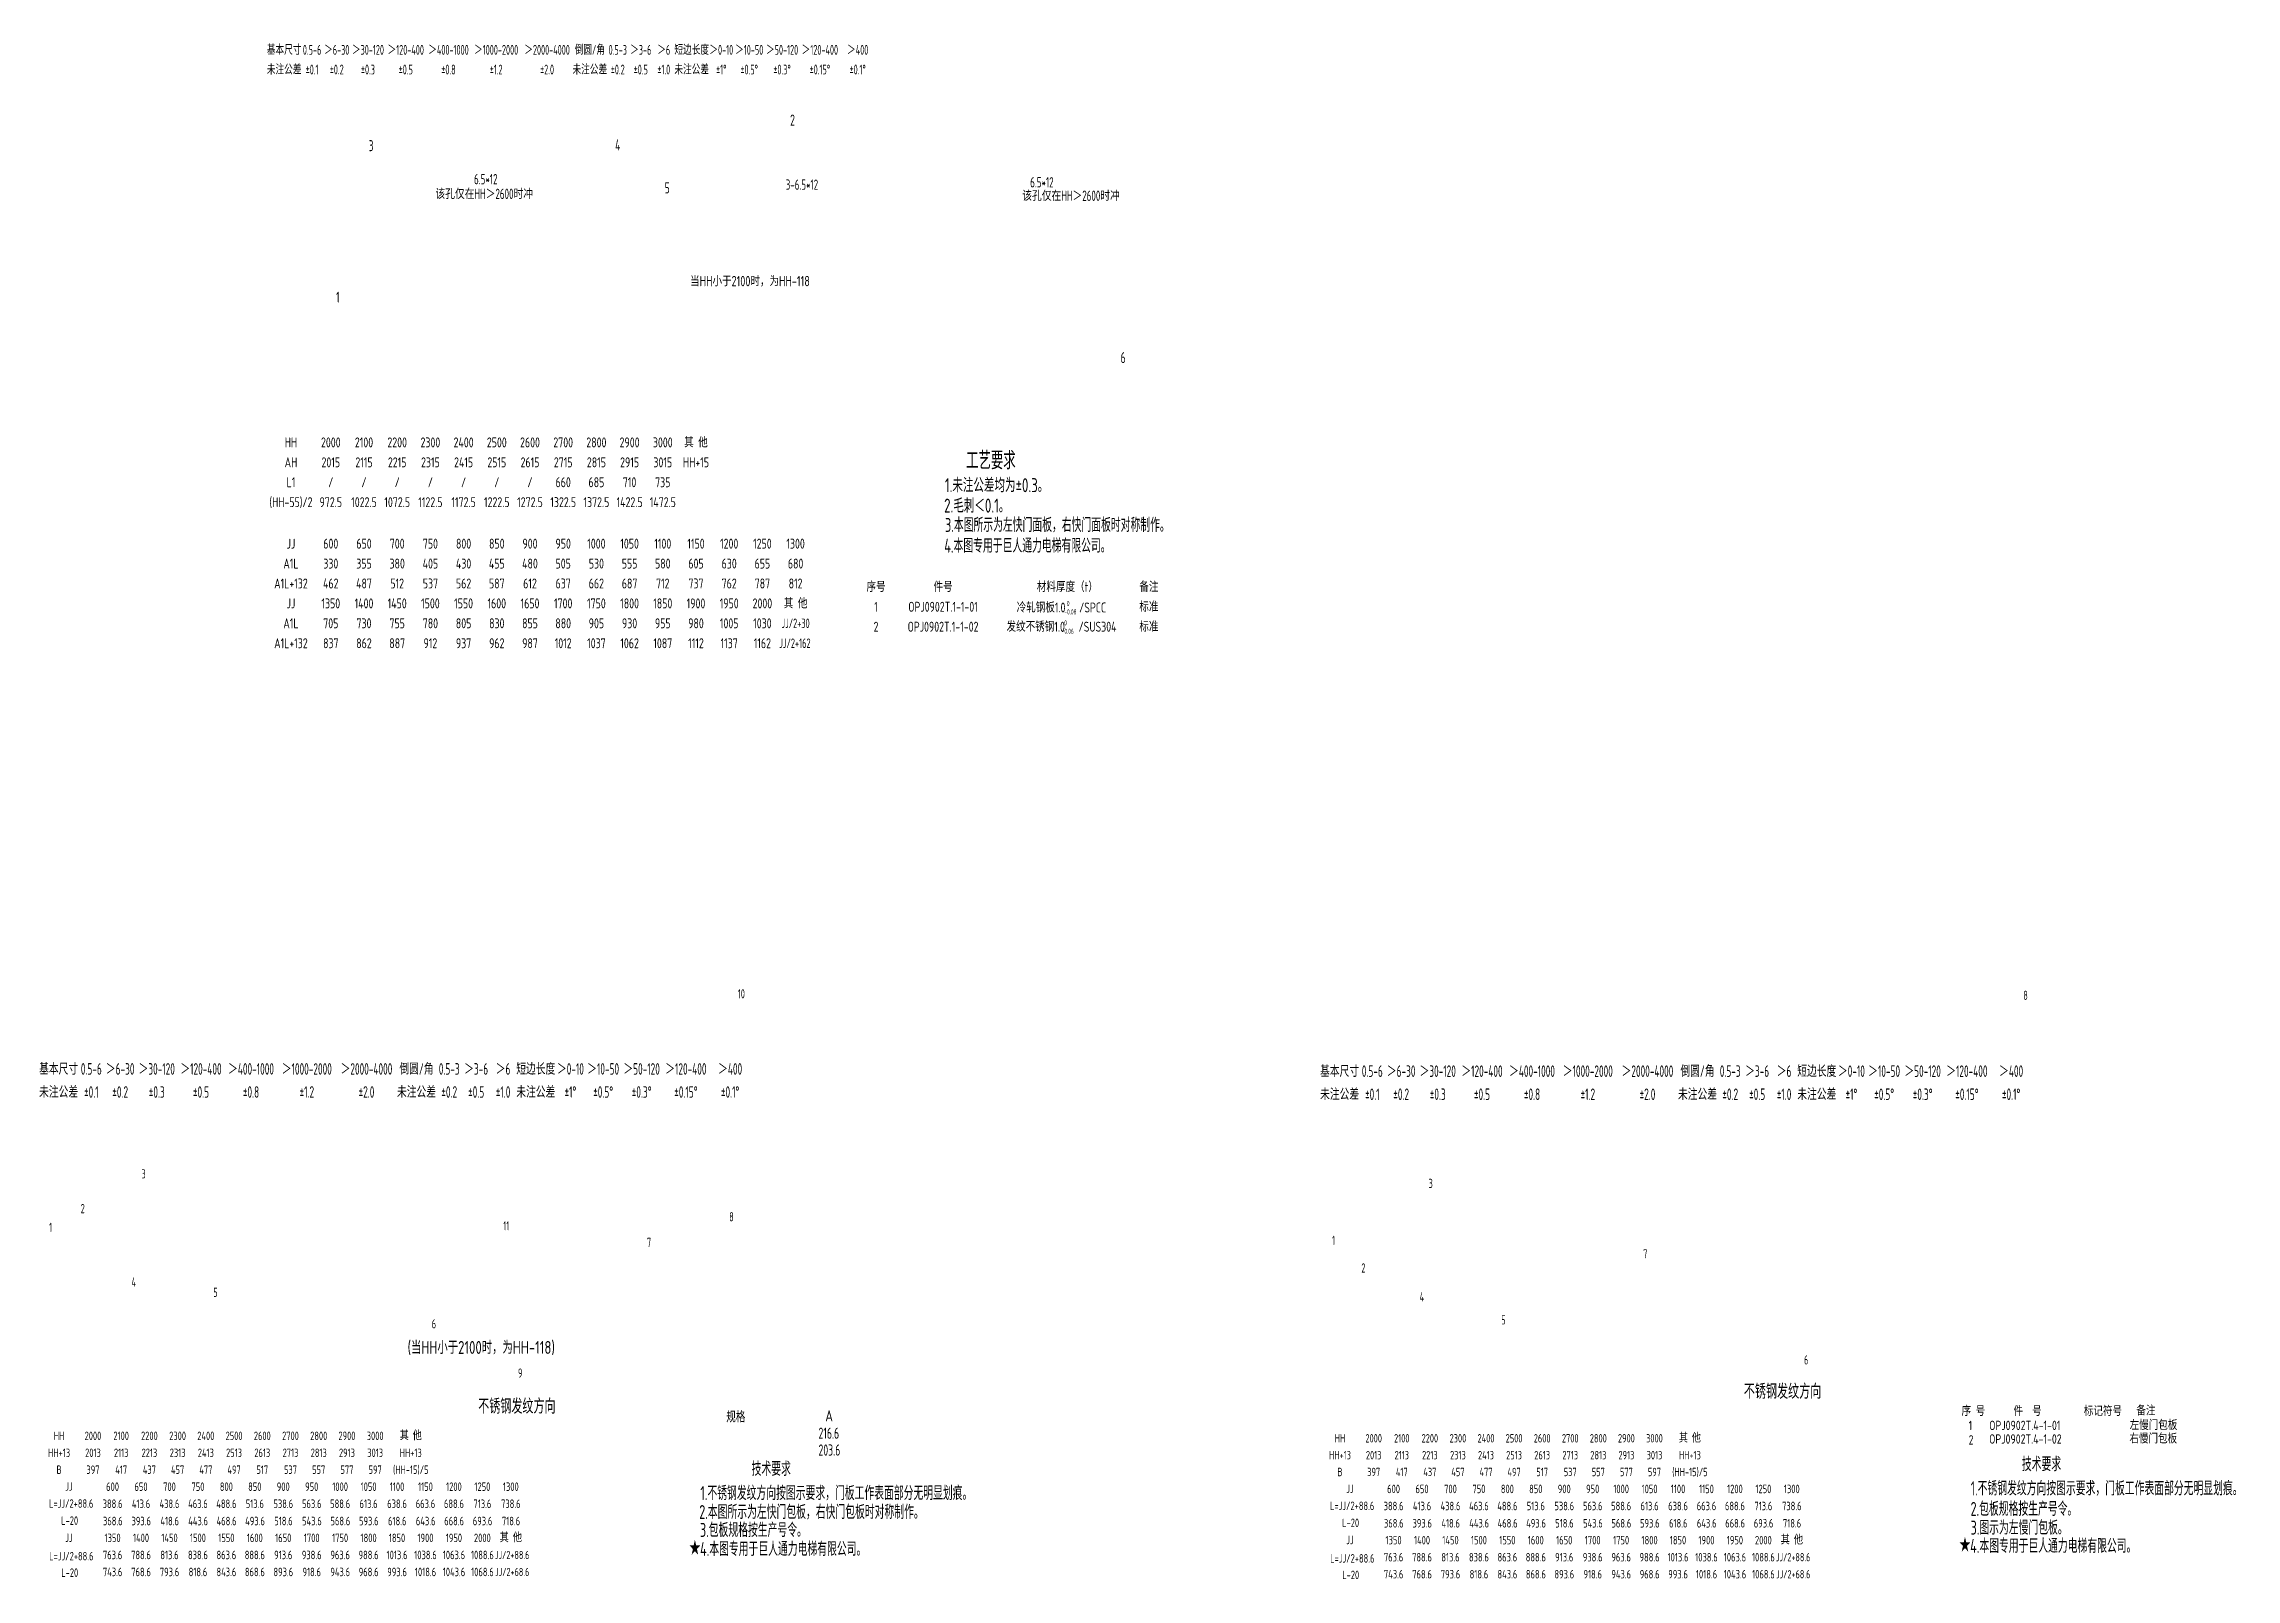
# Model space of a CAD drawing. Header units: inches. Extents: x 14216 to 120088, y -29410 to 23559.
# Drawn here: x 109815 to 115758, y 12963 to 17126 of the extents above; entities that cross this region are included whole.
import ezdxf
from ezdxf.enums import TextEntityAlignment as Align

# ---------------------------------------------------------------- set-up
doc = ezdxf.new("R2010")
doc.units = ezdxf.units.IN
doc.header["$LTSCALE"] = 0.3
doc.header["$MEASUREMENT"] = 0
doc.layers.add('2', color=2, linetype='Continuous')
doc.layers.add('2细实线', color=2, linetype='Continuous')
doc.layers.add('粗实线', color=7, linetype='Continuous', lineweight=30)
doc.styles.add('HZ', font='isocp2.shx', dxfattribs={"width": 0.7, "bigfont": 'hztxt.shx'})

msp = doc.modelspace()

# ---------------------------------------------------------------- texts
at = {"layer": '2', "color": 4, "style": 'HZ', "width": 0.7}
for s, height, p in [('2', 30, (111837.796, 16904.182)), ('3', 30, (110695.122, 16834.827)), ('4', 30, (111363.392, 16836.796)), ('5', 30, (111497.453, 16720.307)), ('1', 30, (110606.78, 16424.051)), ('6', 30, (112733.477, 16260.196)), ('10', 25, (111695.933, 14537.865)), ('8', 25, (115180.732, 14533.64)), ('3', 25, (110079.308, 14049.719)), ('3', 25, (113568.517, 14023.71)), ('2', 25, (109914.561, 13955.436)), ('1', 25, (109828.822, 13904.443)), ('11', 25, (111060.199, 13908.521)), ('8', 25, (111672.563, 13933.258)), ('7', 25, (111449.571, 13863.808)), ('1', 25, (113306.813, 13869.146)), ('7', 25, (114150.308, 13832.88)), ('2', 25, (113386.33, 13794.521)), ('4', 25, (110052.406, 13756.227)), ('5', 25, (110274.053, 13728.503)), ('4', 25, (113544.318, 13716.174)), ('5', 25, (113765.665, 13653.678)), ('6', 25, (110866.194, 13643.014)), ('6', 25, (114586.318, 13545.225)), ('9', 25, (111099.989, 13509.427))]:
    msp.add_text(s, height=height, dxfattribs=at).set_placement(p)
at = {"layer": '2', "color": 6, "style": 'HZ'}
for s, height, width, p in [('该孔仅在HH＞2600时冲', 28, 0.7, (110876.081, 16705.27)), ('该孔仅在HH＞2600时冲', 28, 0.7, (112466.939, 16700.138)), ('1.未注公差均为±0.3。', 38, 0.75, (112257.299, 15910.319)), ('2.毛刺＜0.1。', 38, 0.75, (112255.153, 15854.924)), ('3.本图所示为左快门面板，右快门面板时对称制作。', 38, 0.7, (112257.787, 15802.537)), ('4.本图专用于巨人通力电梯有限公司。', 38, 0.7, (112255.675, 15746.328)), ('不锈钢发纹方向', 40, 0.75, (114423.117, 13452.1)), ('不锈钢发纹方向', 40, 0.75, (110991.995, 13411.84)), ('技术要求', 38, 0.7, (111733.403, 13243.262)), ('技术要求', 38, 0.7, (115176.853, 13255.971)), ('1.不锈钢发纹方向按图示要求，门板工作表面部分无明显划痕。', 38, 0.7, (111594.474, 13177.575)), ('1.不锈钢发纹方向按图示要求，门板工作表面部分无明显划痕。', 38, 0.7, (115037.923, 13190.283)), ('2.本图所示为左快门包板，右快门包板时对称制作。', 38, 0.7, (111591.297, 13126.281)), ('2.包板规格按生产号令。', 38, 0.7, (115037.689, 13134.713)), ('3.包板规格按生产号令。', 38, 0.7, (111593.238, 13077.484)), ('4.本图专用于巨人通力电梯有限公司。', 38, 0.7, (115036.638, 13034.353)), ('3.图示为左慢门包板。', 38, 0.7, (115037.874, 13083.851)), ('4.本图专用于巨人通力电梯有限公司。', 38, 0.7, (111593.602, 13026.076))]:
    msp.add_text(s, height=height, dxfattribs=dict(at, width=width)).set_placement(p)
at = {"layer": '2', "color": 6, "style": 'HZ', "width": 0.8}
for s, height, p in [('当HH小于2100时，为HH-118', 28, (111729.012, 16482.674)), ('(当HH小于2100时，为HH-118)', 35, (111000.368, 13591.432))]:
    msp.add_text(s, height=height, dxfattribs=at).set_placement(p, align=Align.MIDDLE_CENTER)
at = {"layer": '2', "style": 'HZ', "width": 0.8}
for s, p in [('序号', (112070.652, 15653.611)), ('件号', (112252.327, 15653.611)), ('材料厚度（t）', (112589.212, 15653.611)), ('备注', (112810.274, 15653.611)), ('1', (112070.652, 15599.611)), ('OPJ0902T.1-1-01', (112252.327, 15599.611)), ('冷轧钢板1.0   /SPCC', (112573.03, 15597.672)), ('标准', (112810.274, 15599.611)), ('2', (112070.652, 15545.611)), ('OPJ0902T.1-1-02', (112252.327, 15545.611)), ('发纹不锈钢1.0   /SUS304 ', (112579.545, 15545.611)), ('标准', (112810.274, 15545.611))]:
    msp.add_text(s, height=27, dxfattribs=at).set_placement(p, align=Align.MIDDLE_CENTER)
at = {"layer": '2', "style": 'HZ'}
for s, height, width, p in [('序 号', 25.3635, 0.85, (115013.441, 13405.957)), ('件  号', 25.3635, 0.85, (115154.013, 13405.957)), ('标记符号', 25.3635, 0.85, (115344.836, 13405.932)), ('备注', 25.3635, 0.85, (115487.281, 13407.076)), ('规格', 30.4363, 0.85, (111664.586, 13387.968)), ('A', 30.436, 0.85, (111932.931, 13390.677)), ('1', 25.364, 0.85, (115032.483, 13367.387)), ('OPJ0902T.4-1-01', 25.36355, 0.85, (115088.485, 13367.387)), ('左慢门包板', 25.3635, 0.85, (115469.071, 13367.826)), ('2 ', 25.3635, 0.85, (115032.546, 13328.142)), ('OPJ0902T.4-1-02', 25.36355, 0.85, (115088.298, 13330.535)), ('右慢门包板', 25.3635, 0.85, (115468.435, 13331.232)), ('★', 38, 0.8, (115007.438, 13036.979)), ('★', 38, 0.8, (111564.403, 13028.703))]:
    msp.add_text(s, height=height, dxfattribs=dict(at, width=width)).set_placement(p)
at = {"layer": '2', "color": 6, "char_height": 28, "attachment_point": 5, "style": 'HZ'}
for s, insert in [('\\A1;6.5*12', (111012.693, 16759.164)), ('\\A1;6.5*12', (112520.254, 16750.573)), ('\\A1;3-6.5*12', (111869.768, 16744.229))]:
    msp.add_mtext(s, dxfattribs=dict(at, insert=insert))
at = {"layer": '2', "attachment_point": 1, "style": 'HZ'}
for s, insert, char_height in [(' 0\\P-0.08', (112581.138, 15615.523), 13.728), (' 0\\P-0.06', (112573.914, 15563.086), 13.728), ('216.6', (111914.629, 13374.157), 30.4363), ('203.6', (111914.629, 13328.503), 30.4363)]:
    msp.add_mtext(s, dxfattribs=dict(at, insert=insert, char_height=char_height))
at = {"layer": '2细实线', "linetype": 'ByBlock', "style": 'HZ', "width": 0.65}
for s, height, p in [('基本尺寸', 26.73, (110466.068, 17109.683)), ('0.5-6', 26.73, (110541.803, 17109.683)), ('＞6-30', 26.73, (110608.628, 17109.683)), ('＞30-120', 26.73, (110693.273, 17109.683)), ('＞120-400', 26.73, (110795.738, 17109.683)), ('＞400-1000', 26.73, (110911.568, 17109.683)), ('＞1000-2000', 26.73, (111040.763, 17109.683)), ('＞2000-4000', 26.73, (111178.868, 17109.683)), ('倒圆/角', 26.73, (111294.698, 17109.683)), ('0.5-3', 26.73, (111370.433, 17109.683)), ('＞3-6', 26.73, (111432.803, 17109.683)), ('＞6', 26.73, (111495.173, 17109.683)), ('短边长度', 26.73, (111570.908, 17109.683)), ('＞0-10', 26.73, (111651.098, 17109.683)), ('＞10-50', 26.73, (111726.833, 17109.683)), ('＞50-120', 26.73, (111815.933, 17109.683)), ('＞120-400', 26.73, (111918.398, 17109.683)), ('＞400', 26.73, (112020.863, 17109.683)), ('未注公差', 26.73, (110466.068, 17056.223)), ('%%p0.1', 26.73, (110541.803, 17056.223)), ('%%p0.2', 26.73, (110608.628, 17056.223)), ('%%p0.3', 26.73, (110693.273, 17056.223)), ('%%p0.5', 26.73, (110795.738, 17056.223)), ('%%p0.8', 26.73, (110911.568, 17056.223)), ('%%p1.2', 26.73, (111040.763, 17056.223)), ('%%p2.0', 26.73, (111178.868, 17056.223)), ('未注公差', 26.73, (111294.698, 17056.223)), ('%%p0.2', 26.73, (111370.433, 17056.223)), ('%%p0.5', 26.73, (111432.803, 17056.223)), ('%%p1.0', 26.73, (111495.173, 17056.223)), ('未注公差', 26.73, (111570.908, 17056.223)), ('%%p1%%d', 26.73, (111651.098, 17056.223)), ('%%p0.5%%d', 26.73, (111726.833, 17056.223)), ('%%p0.3%%d', 26.73, (111815.933, 17056.223)), ('%%p0.15%%d', 26.73, (111918.398, 17056.223)), ('%%p0.1%%d', 26.73, (112020.863, 17056.223)), ('基本尺寸', 31.298, (109854.614, 14346.646)), ('0.5-6', 31.298, (109943.292, 14346.646)), ('＞6-30', 31.298, (110021.537, 14346.646)), ('＞30-120', 31.298, (110120.647, 14346.646)), ('＞120-400', 31.298, (110240.622, 14346.646)), ('＞400-1000', 31.298, (110376.247, 14346.646)), ('＞1000-2000', 31.298, (110527.52, 14346.646)), ('＞2000-4000', 31.298, (110689.227, 14346.646)), ('倒圆/角', 31.298, (110824.851, 14346.646)), ('0.5-3', 31.298, (110913.529, 14346.646)), ('＞3-6', 31.298, (110986.557, 14346.646)), ('＞6', 31.298, (111059.586, 14346.646)), ('短边长度', 31.298, (111148.263, 14346.646)), ('＞0-10', 31.298, (111242.157, 14346.646)), ('＞10-50', 31.298, (111330.835, 14346.646)), ('＞50-120', 31.298, (111435.161, 14346.646)), ('＞120-400', 31.298, (111555.137, 14346.646)), ('＞400', 31.298, (111675.112, 14346.646)), ('基本尺寸', 31.298, (113327.261, 14340.549)), ('0.5-6', 31.298, (113415.939, 14340.549)), ('＞6-30', 31.298, (113494.184, 14340.549)), ('＞30-120', 31.298, (113593.294, 14340.549)), ('＞120-400', 31.298, (113713.27, 14340.549)), ('＞400-1000', 31.298, (113848.894, 14340.549)), ('＞1000-2000', 31.298, (114000.168, 14340.549)), ('＞2000-4000', 31.298, (114161.874, 14340.549)), ('倒圆/角', 31.298, (114297.498, 14340.549)), ('0.5-3', 31.298, (114386.176, 14340.549)), ('＞3-6', 31.298, (114459.205, 14340.549)), ('＞6', 31.298, (114532.233, 14340.549)), ('短边长度', 31.298, (114620.911, 14340.549)), ('＞0-10', 31.298, (114714.805, 14340.549)), ('＞10-50', 31.298, (114803.482, 14340.549)), ('＞50-120', 31.298, (114907.809, 14340.549)), ('＞120-400', 31.298, (115027.784, 14340.549)), ('＞400', 31.298, (115147.76, 14340.549)), ('未注公差', 31.298, (109854.614, 14284.05)), ('%%p0.1', 31.298, (109943.292, 14284.05)), ('%%p0.2', 31.298, (110021.537, 14284.05)), ('%%p0.3', 31.298, (110120.647, 14284.05)), ('%%p0.5', 31.298, (110240.622, 14284.05)), ('%%p0.8', 31.298, (110376.247, 14284.05)), ('%%p1.2', 31.298, (110527.52, 14284.05)), ('%%p2.0', 31.298, (110689.227, 14284.05)), ('未注公差', 31.298, (110824.851, 14284.05)), ('%%p0.2', 31.298, (110913.529, 14284.05)), ('%%p0.5', 31.298, (110986.557, 14284.05)), ('%%p1.0', 31.298, (111059.586, 14284.05)), ('未注公差', 31.298, (111148.263, 14284.05)), ('%%p1%%d', 31.298, (111242.157, 14284.05)), ('%%p0.5%%d', 31.298, (111330.835, 14284.05)), ('%%p0.3%%d', 31.298, (111435.161, 14284.05)), ('%%p0.15%%d', 31.298, (111555.137, 14284.05)), ('%%p0.1%%d', 31.298, (111675.112, 14284.05)), ('未注公差', 31.298, (113327.261, 14277.953)), ('%%p0.1', 31.298, (113415.939, 14277.953)), ('%%p0.2', 31.298, (113494.184, 14277.953)), ('%%p0.3', 31.298, (113593.294, 14277.953)), ('%%p0.5', 31.298, (113713.27, 14277.953)), ('%%p0.8', 31.298, (113848.894, 14277.953)), ('%%p1.2', 31.298, (114000.168, 14277.953)), ('%%p2.0', 31.298, (114161.874, 14277.953)), ('未注公差', 31.298, (114297.498, 14277.953)), ('%%p0.2', 31.298, (114386.176, 14277.953)), ('%%p0.5', 31.298, (114459.205, 14277.953)), ('%%p1.0', 31.298, (114532.233, 14277.953)), ('未注公差', 31.298, (114620.911, 14277.953)), ('%%p1%%d', 31.298, (114714.805, 14277.953)), ('%%p0.5%%d', 31.298, (114803.482, 14277.953)), ('%%p0.3%%d', 31.298, (114907.809, 14277.953)), ('%%p0.15%%d', 31.298, (115027.784, 14277.953)), ('%%p0.1%%d', 31.298, (115147.76, 14277.953))]:
    msp.add_text(s, height=height, dxfattribs=at).set_placement(p, align=Align.MIDDLE_CENTER)
at = {"layer": '2细实线', "style": 'HZ'}
for s, height, width, p in [('HH', 27, 0.8, (110484.518, 16045.307)), ('2000', 27, 0.8, (110592.518, 16045.307)), ('2100', 27, 0.8, (110682.518, 16045.307)), ('2200', 27, 0.8, (110772.518, 16045.307)), ('2300', 27, 0.8, (110862.518, 16045.307)), ('2400', 27, 0.8, (110952.518, 16045.307)), ('2500', 27, 0.8, (111042.518, 16045.307)), ('2600', 27, 0.8, (111132.518, 16045.307)), ('2700', 27, 0.8, (111222.517, 16045.307)), ('2800', 27, 0.8, (111312.517, 16045.307)), ('2900', 27, 0.8, (111402.517, 16045.307)), ('3000', 27, 0.8, (111492.517, 16045.307)), ('其 他', 27, 0.8, (111582.517, 16045.307)), ('AH', 27, 0.8, (110484.518, 15991.307)), ('2015', 27, 0.8, (110592.518, 15991.307)), ('2115', 27, 0.8, (110682.518, 15991.307)), ('2215', 27, 0.8, (110772.518, 15991.307)), ('2315', 27, 0.8, (110862.518, 15991.307)), ('2415', 27, 0.8, (110952.518, 15991.307)), ('2515', 27, 0.8, (111042.518, 15991.307)), ('2615', 27, 0.8, (111132.518, 15991.307)), ('2715', 27, 0.8, (111222.517, 15991.307)), ('2815', 27, 0.8, (111312.517, 15991.307)), ('2915', 27, 0.8, (111402.517, 15991.307)), ('3015', 27, 0.8, (111492.517, 15991.307)), ('HH+15', 27, 0.8, (111582.517, 15991.307)), ('L1', 27, 0.8, (110484.518, 15937.307)), ('/', 27, 0.8, (110592.518, 15937.307)), ('/', 27, 0.8, (110682.518, 15937.307)), ('/', 27, 0.8, (110772.518, 15937.307)), ('/', 27, 0.8, (110862.518, 15937.307)), ('/', 27, 0.8, (110952.518, 15937.307)), ('/', 27, 0.8, (111042.518, 15937.307)), ('/', 27, 0.8, (111132.518, 15937.307)), ('660', 27, 0.8, (111222.517, 15937.307)), ('685', 27, 0.8, (111312.517, 15937.307)), ('710', 27, 0.8, (111402.517, 15937.307)), ('735', 27, 0.8, (111492.517, 15937.307)), ('(HH-55)/2', 27, 0.8, (110484.518, 15883.307)), ('972.5', 27, 0.8, (110592.518, 15883.307)), ('1022.5', 27, 0.8, (110682.518, 15883.307)), ('1072.5', 27, 0.8, (110772.518, 15883.307)), ('1122.5', 27, 0.8, (110862.518, 15883.307)), ('1172.5', 27, 0.8, (110952.518, 15883.307)), ('1222.5', 27, 0.8, (111042.518, 15883.307)), ('1272.5', 27, 0.8, (111132.518, 15883.307)), ('1322.5', 27, 0.8, (111222.517, 15883.307)), ('1372.5', 27, 0.8, (111312.517, 15883.307)), ('1422.5', 27, 0.8, (111402.517, 15883.307)), ('1472.5', 27, 0.8, (111492.517, 15883.307)), ('JJ', 27, 0.8, (110484.518, 15770.807)), ('600', 27, 0.8, (110592.518, 15770.807)), ('650', 27, 0.8, (110682.518, 15770.807)), ('700', 27, 0.8, (110772.518, 15770.807)), ('750', 27, 0.8, (110862.518, 15770.807)), ('800', 27, 0.8, (110952.518, 15770.807)), ('850', 27, 0.8, (111042.518, 15770.807)), ('900', 27, 0.8, (111132.518, 15770.807)), ('950', 27, 0.8, (111222.517, 15770.807)), ('1000', 27, 0.8, (111312.517, 15770.807)), ('1050', 27, 0.8, (111402.517, 15770.807)), ('1100', 27, 0.8, (111492.517, 15770.807)), ('1150', 27, 0.8, (111582.517, 15770.807)), ('1200', 27, 0.8, (111672.517, 15770.807)), ('1250', 27, 0.8, (111762.517, 15770.807)), ('1300', 27, 0.8, (111852.517, 15770.807)), ('A1L', 27, 0.8, (110484.518, 15716.807)), ('330', 27, 0.8, (110592.518, 15716.807)), ('355', 27, 0.8, (110682.518, 15716.807)), ('380', 27, 0.8, (110772.518, 15716.807)), ('405', 27, 0.8, (110862.518, 15716.807)), ('430', 27, 0.8, (110952.518, 15716.807)), ('455', 27, 0.8, (111042.518, 15716.807)), ('480', 27, 0.8, (111132.518, 15716.807)), ('505', 27, 0.8, (111222.517, 15716.807)), ('530', 27, 0.8, (111312.517, 15716.807)), ('555', 27, 0.8, (111402.517, 15716.807)), ('580', 27, 0.8, (111492.517, 15716.807)), ('605', 27, 0.8, (111582.517, 15716.807)), ('630', 27, 0.8, (111672.517, 15716.807)), ('655', 27, 0.8, (111762.517, 15716.807)), ('680', 27, 0.8, (111852.517, 15716.807)), ('A1L+132', 27, 0.8, (110484.518, 15662.807)), ('462', 27, 0.8, (110592.518, 15662.807)), ('487', 27, 0.8, (110682.518, 15662.807)), ('512', 27, 0.8, (110772.518, 15662.807)), ('537', 27, 0.8, (110862.518, 15662.807)), ('562', 27, 0.8, (110952.518, 15662.807)), ('587', 27, 0.8, (111042.518, 15662.807)), ('612', 27, 0.8, (111132.518, 15662.807)), ('637', 27, 0.8, (111222.517, 15662.807)), ('662', 27, 0.8, (111312.517, 15662.807)), ('687', 27, 0.8, (111402.517, 15662.807)), ('712', 27, 0.8, (111492.517, 15662.807)), ('737', 27, 0.8, (111582.517, 15662.807)), ('762', 27, 0.8, (111672.517, 15662.807)), ('787', 27, 0.8, (111762.517, 15662.807)), ('812', 27, 0.8, (111852.517, 15662.807)), ('JJ', 27, 0.8, (110484.518, 15608.807)), ('1350', 27, 0.8, (110592.518, 15608.807)), ('1400', 27, 0.8, (110682.518, 15608.807)), ('1450', 27, 0.8, (110772.518, 15608.807)), ('1500', 27, 0.8, (110862.518, 15608.807)), ('1550', 27, 0.8, (110952.518, 15608.807)), ('1600', 27, 0.8, (111042.518, 15608.807)), ('1650', 27, 0.8, (111132.518, 15608.807)), ('1700', 27, 0.8, (111222.517, 15608.807)), ('1750', 27, 0.8, (111312.517, 15608.807)), ('1800', 27, 0.8, (111402.517, 15608.807)), ('1850', 27, 0.8, (111492.517, 15608.807)), ('1900', 27, 0.8, (111582.517, 15608.807)), ('1950', 27, 0.8, (111672.517, 15608.807)), ('2000', 27, 0.8, (111762.517, 15608.807)), ('其 他', 27, 0.8, (111852.517, 15608.807)), ('A1L+132', 27, 0.8, (110484.518, 15500.807)), ('A1L', 27, 0.8, (110484.518, 15554.807)), ('705', 27, 0.8, (110592.518, 15554.807)), ('837', 27, 0.8, (110592.518, 15500.807)), ('862', 27, 0.8, (110682.518, 15500.807)), ('730', 27, 0.8, (110682.518, 15554.807)), ('755', 27, 0.8, (110772.518, 15554.807)), ('887', 27, 0.8, (110772.518, 15500.807)), ('780', 27, 0.8, (110862.518, 15554.807)), ('912', 27, 0.8, (110862.518, 15500.807)), ('937', 27, 0.8, (110952.518, 15500.807)), ('805', 27, 0.8, (110952.518, 15554.807)), ('962', 27, 0.8, (111042.518, 15500.807)), ('830', 27, 0.8, (111042.518, 15554.807)), ('987', 27, 0.8, (111132.518, 15500.807)), ('855', 27, 0.8, (111132.518, 15554.807)), ('1012', 27, 0.8, (111222.517, 15500.807)), ('880', 27, 0.8, (111222.517, 15554.807)), ('1037', 27, 0.8, (111312.517, 15500.807)), ('905', 27, 0.8, (111312.517, 15554.807)), ('1062', 27, 0.8, (111402.517, 15500.807)), ('930', 27, 0.8, (111402.517, 15554.807)), ('1087', 27, 0.8, (111492.517, 15500.807)), ('955', 27, 0.8, (111492.517, 15554.807)), ('1112', 27, 0.8, (111582.517, 15500.807)), ('980', 27, 0.8, (111582.517, 15554.807)), ('1005', 27, 0.8, (111672.517, 15554.807)), ('1137', 27, 0.8, (111672.517, 15500.807)), ('1030', 27, 0.8, (111762.517, 15554.807)), ('1162', 27, 0.8, (111762.517, 15500.807)), ('JJ/2+162', 25.8823, 0.65, (111850.683, 15500.807)), ('JJ/2+30', 25.8823, 0.65, (111852.517, 15554.807)), ('HH+13', 22.95, 0.8, (109855.989, 13305.874)), ('HH', 22.95, 0.8, (109855.989, 13351.774)), ('2000', 22.95, 0.8, (109947.789, 13351.774)), ('2013', 22.95, 0.8, (109947.789, 13305.874)), ('2100', 22.95, 0.8, (110024.289, 13351.774)), ('2113', 22.95, 0.8, (110024.289, 13305.874)), ('2200', 22.95, 0.8, (110100.789, 13351.774)), ('2213', 22.95, 0.8, (110100.789, 13305.874)), ('2300', 22.95, 0.8, (110177.289, 13351.774)), ('2313', 22.95, 0.8, (110177.289, 13305.874)), ('2400', 22.95, 0.8, (110253.789, 13351.774)), ('2413', 22.95, 0.8, (110253.789, 13305.874)), ('2500', 22.95, 0.8, (110330.289, 13351.774)), ('2513', 22.95, 0.8, (110330.289, 13305.874)), ('2600', 22.95, 0.8, (110406.789, 13351.774)), ('2613', 22.95, 0.8, (110406.789, 13305.874)), ('2700', 22.95, 0.8, (110483.289, 13351.774)), ('2713', 22.95, 0.8, (110483.289, 13305.874)), ('2800', 22.95, 0.8, (110559.789, 13351.774)), ('2813', 22.95, 0.8, (110559.789, 13305.874)), ('2900', 22.95, 0.8, (110636.289, 13351.774)), ('2913', 22.95, 0.8, (110636.289, 13305.874)), ('3000', 22.95, 0.8, (110712.789, 13351.774)), ('3013', 22.95, 0.8, (110712.789, 13305.874)), ('HH+13', 22.95, 0.8, (110809.289, 13305.874)), ('其 他', 22.95, 0.8, (110809.289, 13351.774)), ('HH', 22.8352, 0.8, (113328.368, 13345.104)), ('2000', 22.8352, 0.8, (113419.709, 13345.104)), ('2100', 22.8352, 0.8, (113495.827, 13345.104)), ('2200', 22.8352, 0.8, (113571.944, 13345.104)), ('2300', 22.8352, 0.8, (113648.062, 13345.104)), ('2400', 22.8352, 0.8, (113724.179, 13345.104)), ('2500', 22.8352, 0.8, (113800.297, 13345.104)), ('2600', 22.8352, 0.8, (113876.414, 13345.104)), ('2700', 22.8352, 0.8, (113952.532, 13345.104)), ('2800', 22.8352, 0.8, (114028.649, 13345.104)), ('2900', 22.8352, 0.8, (114104.767, 13345.104)), ('3000', 22.8352, 0.8, (114180.884, 13345.104)), ('其 他', 22.8352, 0.8, (114276.902, 13345.104)), ('B', 22.95, 0.8, (109855.989, 13259.974)), ('397', 22.95, 0.8, (109947.789, 13259.974)), ('417', 22.95, 0.8, (110024.289, 13259.974)), ('437', 22.95, 0.8, (110100.789, 13259.974)), ('457', 22.95, 0.8, (110177.289, 13259.974)), ('477', 22.95, 0.8, (110253.789, 13259.974)), ('497', 22.95, 0.8, (110330.289, 13259.974)), ('517', 22.95, 0.8, (110406.789, 13259.974)), ('537', 22.95, 0.8, (110483.289, 13259.974)), ('557', 22.95, 0.8, (110559.789, 13259.974)), ('577', 22.95, 0.8, (110636.289, 13259.974)), ('597', 22.95, 0.8, (110712.789, 13259.974)), ('(HH-15)/5', 22.95, 0.8, (110809.289, 13259.974)), ('HH+13', 22.8352, 0.8, (113328.368, 13299.433)), ('B', 22.835, 0.8, (113328.368, 13253.763)), ('2013', 22.8352, 0.8, (113419.709, 13299.433)), ('397', 22.8352, 0.8, (113419.709, 13253.763)), ('2113', 22.8352, 0.8, (113495.827, 13299.433)), ('417', 22.8352, 0.8, (113495.827, 13253.763)), ('2213', 22.8352, 0.8, (113571.944, 13299.433)), ('437', 22.8352, 0.8, (113571.944, 13253.763)), ('2313', 22.8352, 0.8, (113648.062, 13299.433)), ('457', 22.8352, 0.8, (113648.062, 13253.763)), ('2413', 22.8352, 0.8, (113724.179, 13299.433)), ('477', 22.8352, 0.8, (113724.179, 13253.763)), ('2513', 22.8352, 0.8, (113800.297, 13299.433)), ('497', 22.8352, 0.8, (113800.297, 13253.763)), ('2613', 22.8352, 0.8, (113876.414, 13299.433)), ('517', 22.8352, 0.8, (113876.414, 13253.763)), ('2713', 22.8352, 0.8, (113952.532, 13299.433)), ('537', 22.8352, 0.8, (113952.532, 13253.763)), ('2813', 22.8352, 0.8, (114028.649, 13299.433)), ('557', 22.8352, 0.8, (114028.649, 13253.763)), ('2913', 22.8352, 0.8, (114104.767, 13299.433)), ('577', 22.8352, 0.8, (114104.767, 13253.763)), ('3013', 22.8352, 0.8, (114180.884, 13299.433)), ('597', 22.8352, 0.8, (114180.884, 13253.763)), ('(HH-15)/5', 22.8352, 0.8, (114276.902, 13253.763)), ('HH+13', 22.8352, 0.8, (114276.902, 13299.433)), ('JJ', 23.1336, 0.8, (109882.58, 13214.407)), ('600', 23.1336, 0.8, (110000.979, 13213.891)), ('650', 23.1336, 0.8, (110078.091, 13213.891)), ('700', 23.1336, 0.8, (110155.203, 13213.891)), ('750', 23.1336, 0.8, (110232.315, 13213.891)), ('800', 23.1336, 0.8, (110309.427, 13213.891)), ('850', 23.1336, 0.8, (110386.539, 13213.891)), ('900', 23.1336, 0.8, (110463.651, 13213.891)), ('950', 23.1336, 0.8, (110540.763, 13213.891)), ('1000', 23.1336, 0.8, (110617.875, 13213.891)), ('1050', 23.1336, 0.8, (110694.987, 13213.891)), ('1100', 23.1336, 0.8, (110772.099, 13213.891)), ('1150', 23.1336, 0.8, (110849.211, 13213.891)), ('1200', 23.1336, 0.8, (110926.323, 13213.891)), ('1250', 23.1336, 0.8, (111003.435, 13213.891)), ('1300', 23.1336, 0.8, (111080.547, 13213.891)), ('JJ', 23.1336, 0.8, (113355.228, 13208.309)), ('600', 23.1336, 0.8, (113473.627, 13207.794)), ('650', 23.1336, 0.8, (113550.739, 13207.794)), ('700', 23.1336, 0.8, (113627.851, 13207.794)), ('750', 23.1336, 0.8, (113704.963, 13207.794)), ('800', 23.1336, 0.8, (113782.075, 13207.794)), ('850', 23.1336, 0.8, (113859.187, 13207.794)), ('900', 23.1336, 0.8, (113936.299, 13207.794)), ('950', 23.1336, 0.8, (114013.411, 13207.794)), ('1000', 23.1336, 0.8, (114090.523, 13207.794)), ('1050', 23.1336, 0.8, (114167.635, 13207.794)), ('1100', 23.1336, 0.8, (114244.747, 13207.794)), ('1150', 23.1336, 0.8, (114321.859, 13207.794)), ('1200', 23.1336, 0.8, (114398.971, 13207.794)), ('1250', 23.1336, 0.8, (114476.083, 13207.794)), ('1300', 23.1336, 0.8, (114553.195, 13207.794)), ('L=JJ/2+88.6', 23.1336, 0.8, (109888.794, 13168.141)), ('388.6', 23.1336, 0.8, (110000.979, 13167.624)), ('413.6', 23.1336, 0.8, (110078.091, 13167.624)), ('438.6', 23.1336, 0.8, (110155.203, 13167.624)), ('463.6', 23.1336, 0.8, (110232.315, 13167.624)), ('488.6', 23.1336, 0.8, (110309.427, 13167.624)), ('513.6', 23.1336, 0.8, (110386.539, 13167.624)), ('538.6', 23.1336, 0.8, (110463.651, 13167.624)), ('563.6', 23.1336, 0.8, (110540.763, 13167.624)), ('588.6', 23.1336, 0.8, (110617.875, 13167.624)), ('613.6', 23.1336, 0.8, (110694.987, 13167.624)), ('638.6', 23.1336, 0.8, (110772.099, 13167.624)), ('663.6', 23.1336, 0.8, (110849.211, 13167.624)), ('688.6', 23.1336, 0.8, (110926.323, 13167.624)), ('713.6', 23.1336, 0.8, (111003.435, 13167.624)), ('738.6', 23.1336, 0.8, (111080.547, 13167.624)), ('L=JJ/2+88.6', 23.1336, 0.8, (113361.441, 13162.044)), ('388.6', 23.1336, 0.8, (113473.627, 13161.527)), ('413.6', 23.1336, 0.8, (113550.739, 13161.527)), ('438.6', 23.1336, 0.8, (113627.851, 13161.527)), ('463.6', 23.1336, 0.8, (113704.963, 13161.527)), ('488.6', 23.1336, 0.8, (113782.075, 13161.527)), ('513.6', 23.1336, 0.8, (113859.187, 13161.527)), ('538.6', 23.1336, 0.8, (113936.299, 13161.527)), ('563.6', 23.1336, 0.8, (114013.411, 13161.527)), ('588.6', 23.1336, 0.8, (114090.523, 13161.527)), ('613.6', 23.1336, 0.8, (114167.635, 13161.527)), ('638.6', 23.1336, 0.8, (114244.747, 13161.527)), ('663.6', 23.1336, 0.8, (114321.859, 13161.527)), ('688.6', 23.1336, 0.8, (114398.971, 13161.527)), ('713.6', 23.1336, 0.8, (114476.083, 13161.527)), ('738.6', 23.1336, 0.8, (114553.195, 13161.527)), ('L-20', 23.1336, 0.8, (109884.59, 13121.906)), ('JJ', 23.1336, 0.8, (109882.58, 13075.572)), ('368.6', 23.1336, 0.8, (110001.557, 13120.756)), ('1350', 23.1336, 0.8, (110000.979, 13075.056)), ('393.6', 23.1336, 0.8, (110078.669, 13120.756)), ('1400', 23.1336, 0.8, (110078.091, 13075.056)), ('418.6', 23.1336, 0.8, (110155.781, 13120.756)), ('1450', 23.1336, 0.8, (110155.203, 13075.056)), ('443.6', 23.1336, 0.8, (110232.893, 13120.756)), ('1500', 23.1336, 0.8, (110232.315, 13075.056)), ('468.6', 23.1336, 0.8, (110310.005, 13120.756)), ('1550', 23.1336, 0.8, (110309.427, 13075.056)), ('493.6', 23.1336, 0.8, (110387.117, 13120.756)), ('1600', 23.1336, 0.8, (110386.539, 13075.056)), ('518.6', 23.1336, 0.8, (110464.229, 13120.756)), ('1650', 23.1336, 0.8, (110463.651, 13075.056)), ('543.6', 23.1336, 0.8, (110541.341, 13120.756)), ('1700', 23.1336, 0.8, (110540.763, 13075.056)), ('568.6', 23.1336, 0.8, (110618.453, 13120.756)), ('1750', 23.1336, 0.8, (110617.875, 13075.056)), ('593.6', 23.1336, 0.8, (110695.565, 13120.756)), ('1800', 23.1336, 0.8, (110694.987, 13075.056)), ('618.6', 23.1336, 0.8, (110772.677, 13120.756)), ('1850', 23.1336, 0.8, (110772.099, 13075.056)), ('643.6', 23.1336, 0.8, (110849.789, 13120.756)), ('1900', 23.1336, 0.8, (110849.211, 13075.056)), ('668.6', 23.1336, 0.8, (110926.901, 13120.756)), ('1950', 23.1336, 0.8, (110926.323, 13075.056)), ('693.6', 23.1336, 0.8, (111004.013, 13120.756)), ('2000', 23.1336, 0.8, (111003.435, 13075.056)), ('其 他', 23.1336, 0.8, (111080.547, 13075.056)), ('718.6', 23.1336, 0.8, (111081.125, 13120.756)), ('L-20', 23.1336, 0.8, (113357.237, 13115.809)), ('JJ', 23.1336, 0.8, (113355.228, 13069.475)), ('368.6', 23.1336, 0.8, (113474.204, 13114.659)), ('1350', 23.1336, 0.8, (113473.627, 13068.959)), ('393.6', 23.1336, 0.8, (113551.316, 13114.659)), ('1400', 23.1336, 0.8, (113550.739, 13068.959)), ('418.6', 23.1336, 0.8, (113628.428, 13114.659)), ('1450', 23.1336, 0.8, (113627.851, 13068.959)), ('443.6', 23.1336, 0.8, (113705.54, 13114.659)), ('1500', 23.1336, 0.8, (113704.963, 13068.959)), ('468.6', 23.1336, 0.8, (113782.652, 13114.659)), ('1550', 23.1336, 0.8, (113782.075, 13068.959)), ('493.6', 23.1336, 0.8, (113859.764, 13114.659)), ('1600', 23.1336, 0.8, (113859.187, 13068.959)), ('518.6', 23.1336, 0.8, (113936.876, 13114.659)), ('1650', 23.1336, 0.8, (113936.299, 13068.959)), ('543.6', 23.1336, 0.8, (114013.988, 13114.659)), ('1700', 23.1336, 0.8, (114013.411, 13068.959)), ('568.6', 23.1336, 0.8, (114091.1, 13114.659)), ('1750', 23.1336, 0.8, (114090.523, 13068.959)), ('593.6', 23.1336, 0.8, (114168.212, 13114.659)), ('1800', 23.1336, 0.8, (114167.635, 13068.959)), ('618.6', 23.1336, 0.8, (114245.324, 13114.659)), ('1850', 23.1336, 0.8, (114244.747, 13068.959)), ('643.6', 23.1336, 0.8, (114322.436, 13114.659)), ('1900', 23.1336, 0.8, (114321.859, 13068.959)), ('668.6', 23.1336, 0.8, (114399.548, 13114.659)), ('1950', 23.1336, 0.8, (114398.971, 13068.959)), ('693.6', 23.1336, 0.8, (114476.66, 13114.659)), ('2000', 23.1336, 0.8, (114476.083, 13068.959)), ('其 他', 23.1336, 0.8, (114553.195, 13068.959)), ('718.6', 23.1336, 0.8, (114553.772, 13114.659)), ('L=JJ/2+88.6', 23.1336, 0.8, (109889.165, 13025.579)), ('763.6', 23.1336, 0.8, (110000.979, 13028.789)), ('788.6', 23.1336, 0.8, (110078.091, 13028.789)), ('813.6', 23.1336, 0.8, (110155.203, 13028.789)), ('838.6', 23.1336, 0.8, (110232.315, 13028.789)), ('863.6', 23.1336, 0.8, (110309.427, 13028.789)), ('888.6', 23.1336, 0.8, (110386.539, 13028.789)), ('913.6', 23.1336, 0.8, (110463.651, 13028.789)), ('938.6', 23.1336, 0.8, (110540.763, 13028.789)), ('963.6', 23.1336, 0.8, (110617.875, 13028.789)), ('988.6', 23.1336, 0.8, (110694.987, 13028.789)), ('1013.6', 23.1336, 0.8, (110772.099, 13028.789)), ('1038.6', 23.1336, 0.8, (110849.211, 13028.789)), ('1063.6', 23.1336, 0.8, (110926.323, 13028.789)), ('1088.6', 23.1336, 0.8, (111003.435, 13028.789)), ('JJ/2+88.6', 22.176, 0.65, (111084.167, 13028.789)), ('L=JJ/2+88.6', 23.1336, 0.8, (113361.812, 13019.482)), ('763.6', 23.1336, 0.8, (113473.627, 13022.692)), ('788.6', 23.1336, 0.8, (113550.739, 13022.692)), ('813.6', 23.1336, 0.8, (113627.851, 13022.692)), ('838.6', 23.1336, 0.8, (113704.963, 13022.692)), ('863.6', 23.1336, 0.8, (113782.075, 13022.692)), ('888.6', 23.1336, 0.8, (113859.187, 13022.692)), ('913.6', 23.1336, 0.8, (113936.299, 13022.692)), ('938.6', 23.1336, 0.8, (114013.411, 13022.692)), ('963.6', 23.1336, 0.8, (114090.523, 13022.692)), ('988.6', 23.1336, 0.8, (114167.635, 13022.692)), ('1013.6', 23.1336, 0.8, (114244.747, 13022.692)), ('1038.6', 23.1336, 0.8, (114321.859, 13022.692)), ('1063.6', 23.1336, 0.8, (114398.971, 13022.692)), ('1088.6', 23.1336, 0.8, (114476.083, 13022.692)), ('JJ/2+88.6', 22.176, 0.65, (114556.815, 13022.692)), ('L-20', 23.1336, 0.8, (109884.763, 12980.827)), ('743.6', 23.1336, 0.8, (110001.094, 12982.667)), ('768.6', 23.1336, 0.8, (110078.206, 12982.667)), ('793.6', 23.1336, 0.8, (110155.318, 12982.667)), ('818.6', 23.1336, 0.8, (110232.43, 12982.667)), ('843.6', 23.1336, 0.8, (110309.542, 12982.667)), ('868.6', 23.1336, 0.8, (110386.654, 12982.667)), ('893.6', 23.1336, 0.8, (110463.766, 12982.667)), ('918.6', 23.1336, 0.8, (110540.878, 12982.667)), ('943.6', 23.1336, 0.8, (110617.99, 12982.667)), ('968.6', 23.1336, 0.8, (110695.102, 12982.667)), ('993.6', 23.1336, 0.8, (110772.214, 12982.667)), ('1018.6', 23.1336, 0.8, (110849.326, 12982.667)), ('1043.6', 23.1336, 0.8, (110926.438, 12982.667)), ('1068.6', 23.1336, 0.8, (111003.55, 12982.667)), ('JJ/2+68.6', 22.176, 0.65, (111084.282, 12982.667)), ('L-20', 23.1336, 0.8, (113357.411, 12974.73)), ('743.6', 23.1336, 0.8, (113473.742, 12976.57)), ('768.6', 23.1336, 0.8, (113550.854, 12976.57)), ('793.6', 23.1336, 0.8, (113627.966, 12976.57)), ('818.6', 23.1336, 0.8, (113705.078, 12976.57)), ('843.6', 23.1336, 0.8, (113782.19, 12976.57)), ('868.6', 23.1336, 0.8, (113859.302, 12976.57)), ('893.6', 23.1336, 0.8, (113936.414, 12976.57)), ('918.6', 23.1336, 0.8, (114013.526, 12976.57)), ('943.6', 23.1336, 0.8, (114090.638, 12976.57)), ('968.6', 23.1336, 0.8, (114167.75, 12976.57)), ('993.6', 23.1336, 0.8, (114244.862, 12976.57)), ('1018.6', 23.1336, 0.8, (114321.974, 12976.57)), ('1043.6', 23.1336, 0.8, (114399.086, 12976.57)), ('1068.6', 23.1336, 0.8, (114476.198, 12976.57)), ('JJ/2+68.6', 22.176, 0.65, (114556.93, 12976.57))]:
    msp.add_text(s, height=height, dxfattribs=dict(at, width=width)).set_placement(p, align=Align.MIDDLE_CENTER)
at = {"layer": '粗实线', "color": 3, "linetype": 'Continuous', "lineweight": -3, "style": 'HZ', "width": 0.7}
msp.add_text('工艺要求', height=48, dxfattribs=at).set_placement((112314.694, 15972.238))

doc.saveas('drawing.dxf')
